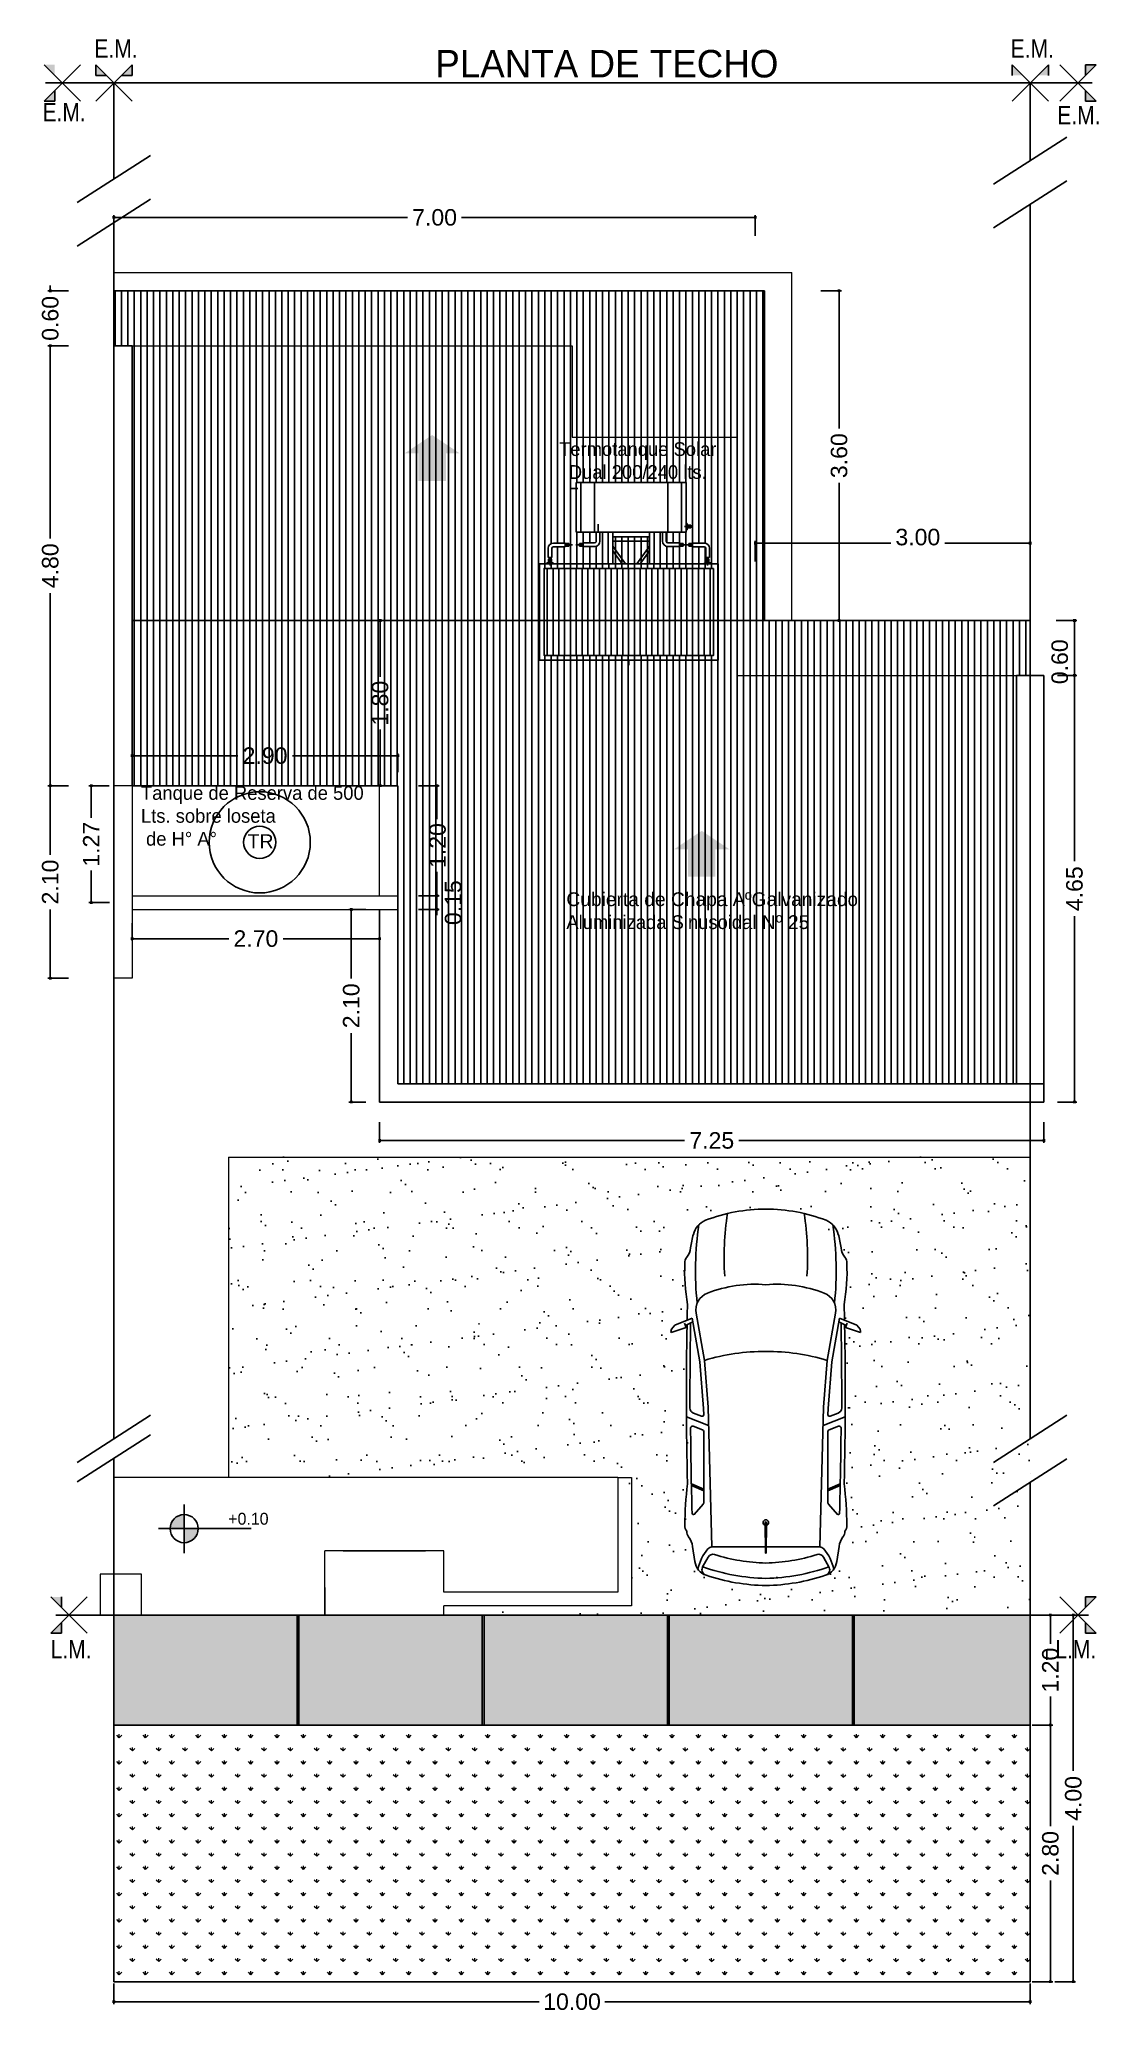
# Model space of a CAD drawing. Header units: millimetres. Extents: x 157 to 449, y 13 to 189.
# Drawn here: x 437.78 to 449.34, y 134.63 to 156.15 of the extents above; entities that cross this region are included whole.
import ezdxf

# ---------------------------------------------------------------- set-up
doc = ezdxf.new("R2010")
doc.units = ezdxf.units.MM
doc.header["$LTSCALE"] = 0.1
doc.header["$MEASUREMENT"] = 0
doc.header["$PDMODE"] = 3
doc.header["$PDSIZE"] = 0.1
for name, pattern in [('ACAD_ISO02W100', [15, 12, -3]), ('ACAD_ISO04W100', [30, 24, -3, 0, -3]), ('HIDDEN', [0.375, 0.25, -0.125])]:
    doc.linetypes.add(name, pattern=pattern)
doc.layers.get('DEFPOINTS').update_dxf_attribs({"color": 1})
for name, color, linetype in [('00-PROYECCION', 2, 'HIDDEN'), ('01', 1, 'Continuous'), ('11.Ejes', 1, 'ACAD_ISO04W100'), ('9.Mobiliario', 252, 'Continuous'), ('ACCESORIO', 1, 'Continuous'), ('Cotas', 1, 'Continuous'), ('Cubierta', 7, 'Continuous'), ('MURO', 3, 'Continuous'), ('Muros', 7, 'Continuous'), ('muros-pta', 4, 'Continuous'), ('POLILINEA SUP', 150, 'Continuous'), ('Textos', 2, 'Continuous')]:
    doc.layers.add(name, color=color, linetype=linetype)
for name, color, linetype, lineweight in [('17.Sombras', 8, 'Continuous', 5), ('MURO ALTO', 6, 'Continuous', 20), ('MURO BAJO', 4, 'Continuous', 13)]:
    doc.layers.add(name, color=color, linetype=linetype, lineweight=lineweight)
doc.styles.add('ARIAL', font='arial.ttf', dxfattribs={"height": 0.18})
doc.styles.add('Diego', font='arial.ttf')
doc.dimstyles.new('MARQ 100', dxfattribs={"dimscale": 0.1, "dimtxt": 1.75, "dimasz": 0.3, "dimexe": 0.25, "dimexo": 1.5, "dimtad": 0, "dimzin": 1, "dimdsep": 46, "dimtxsty": 'ARIAL', "dimblk": 'BOXFILLED', "dimcen": 2.5, "dimclrd": 8, "dimclre": 8, "dimclrt": 4, "dimazin": 0, "dimtfac": 1, "dimtmove": 2, "dimatfit": 3, "dimldrblk": 'DOTSMALL', "dimfxl": 2, "dimfxlon": 1, "dimlwd": -1, "dimarcsym": 0})
pattern_1 = [(90, (-3642.816004, -1570.394676), (-0.07, 4e-18), [])]

msp = doc.modelspace()

# ---------------------------------------------------------------- texts
at = {"color": 2, "attachment_point": 3}
for s, insert, char_height, width in [('PLANTA DE TECHO', (445.8438, 156.0391), 0.3, 4.982681), ('{\\H0.5x;+0.10}', (440.2791, 140.0812), 0.26, 1.302589)]:
    msp.add_mtext(s, dxfattribs=dict(at, insert=insert, char_height=char_height, width=width))
at = {"layer": '11.Ejes', "lineweight": 40, "char_height": 0.2, "width": 1.294531}
for s, insert, attachment_point in [('{\\fArial Narrow|b0|i0|c0|p34;E.M.}', (438.6142, 156.1535), 2), ('{\\fArial Narrow|b0|i0|c0|p34;E.M.}', (448.6142, 156.1535), 2), ('{\\fArial Narrow|b0|i0|c0|p34;E.M.}', (438.0483, 155.4613), 2), ('{\\fArial Narrow|b0|i0|c0|p34;E.M.}', (449.1227, 155.4285), 2), ('{\\fArial Narrow|b0|i0|c0|p34;L.M.}', (438.1235, 138.492), 8), ('{\\fArial Narrow|b0|i0|c0|p34;L.M.}', (449.0887, 138.492), 8)]:
    msp.add_mtext(s, dxfattribs=dict(at, insert=insert, attachment_point=attachment_point))
at = {"layer": 'Textos', "color": 1, "char_height": 0.15}
for s, insert, width, attachment_point in [('\\pxqc;Termotanque Solar Dual 200/240 lts.', (445.3955, 151.7598), 2.173626, 3), ('\\pxql;Tanque de Reserva de 500 Lts. sobre loseta\\P de H° A°', (441.5876, 148.0088), 2.701047, 3), ('{\\fArial|b0|i0|c238|p34;Cubierta de Chapa} Aº{\\fArial|b0|i0|c238|p34;Galvanizad}o{\\fArial|b0|i0|c238|p34;\\P}Aluminizada Sinusoidal{\\fArial|b0|i0|c238|p34; Nº 25}', (443.5293, 146.8494), 3.593905, 1)]:
    msp.add_mtext(s, dxfattribs=dict(at, insert=insert, width=width, attachment_point=attachment_point))
at = {"layer": 'Textos', "color": 2, "ltscale": 0.01, "insert": (440.0501, 147.3307), "char_height": 0.1521, "width": 0.46025, "attachment_point": 7, "style": 'Diego'}
msp.add_mtext('TR', dxfattribs=at)

# ---------------------------------------------------------------- blocks, each defined once
blk = doc.blocks.new('_BoxFilled')
at = {"color": 0, "linetype": 'ByBlock', "lineweight": -2}
blk.add_line((-0.5, 0), (-1, 0), dxfattribs=at)
at = {"color": 0, "linetype": 'ByBlock'}
blk.add_solid([(-0.5, 0.5), (0.5, 0.5), (-0.5, -0.5), (0.5, -0.5)], dxfattribs=at)
blk = doc.blocks.new('*D365')
at = {"layer": 'Cotas', "color": 8, "lineweight": -2, "transparency": 16777216}
for p, q in [((438.791, 148.162), (438.791, 148.365)), ((441.691, 148.162), (441.691, 148.365))]:
    blk.add_line(p, q, dxfattribs=at)
at = {"layer": 'Cotas', "color": 8, "transparency": 16777216}
for p, q in [((438.821, 148.34), (439.944, 148.34)), ((441.661, 148.34), (440.539, 148.34))]:
    blk.add_line(p, q, dxfattribs=at)
at = {"layer": 'DEFPOINTS', "color": 0, "transparency": 16777216}
for p in [(441.691, 148.34), (438.791, 148.012), (441.691, 148.012)]:
    blk.add_point(p, dxfattribs=at)
at = {"layer": 'Cotas', "color": 8, "transparency": 16777216, "xscale": 0.03, "yscale": 0.03, "zscale": 0.03, "rotation": 180}
blk.add_blockref('_BoxFilled', (438.791, 148.34), dxfattribs=at)
at = {"layer": 'Cotas', "color": 8, "transparency": 16777216, "xscale": 0.03, "yscale": 0.03, "zscale": 0.03}
blk.add_blockref('_BoxFilled', (441.691, 148.34), dxfattribs=at)
at = {"layer": 'Cotas', "color": 4, "transparency": 16777216, "insert": (440.241, 148.34), "char_height": 0.18, "attachment_point": 5, "style": 'ARIAL'}
blk.add_mtext('2.90', dxfattribs=at)
blk = doc.blocks.new('_DotSmall')
at = {"color": 0, "linetype": 'ByBlock', "const_width": 0.5}
blk.add_lwpolyline([(-0.0625, 0, 1), (0.0625, 0, 1)], format="xyb", close=True, dxfattribs=at)
blk = doc.blocks.new('*D366')
at = {"layer": 'Cotas', "color": 8, "lineweight": -2, "transparency": 16777216}
for p, q in [((438.097, 148.012), (437.872, 148.012)), ((438.097, 145.912), (437.872, 145.912))]:
    blk.add_line(p, q, dxfattribs=at)
at = {"layer": 'Cotas', "color": 8, "transparency": 16777216}
for p, q in [((437.897, 147.982), (437.897, 147.259)), ((437.897, 145.942), (437.897, 146.664))]:
    blk.add_line(p, q, dxfattribs=at)
at = {"layer": 'DEFPOINTS', "color": 0, "transparency": 16777216}
for p in [(438.791, 148.012), (437.897, 145.912), (438.591, 145.912)]:
    blk.add_point(p, dxfattribs=at)
at = {"layer": 'Cotas', "color": 8, "transparency": 16777216, "xscale": 0.03, "yscale": 0.03, "zscale": 0.03}
for p, rotation in [((437.897, 148.012), 90), ((437.897, 145.912), 270)]:
    blk.add_blockref('_BoxFilled', p, dxfattribs=dict(at, rotation=rotation))
at = {"layer": 'Cotas', "color": 4, "transparency": 16777216, "insert": (437.897, 146.962), "char_height": 0.18, "attachment_point": 5, "rotation": 90, "style": 'ARIAL'}
blk.add_mtext('2.10', dxfattribs=at)
blk = doc.blocks.new('*D367')
at = {"layer": 'Cotas', "color": 8, "lineweight": -2, "transparency": 16777216}
for p, q in [((441.491, 144.342), (441.491, 144.117)), ((448.741, 144.342), (448.741, 144.117))]:
    blk.add_line(p, q, dxfattribs=at)
at = {"layer": 'Cotas', "color": 8, "transparency": 16777216}
for p, q in [((441.521, 144.142), (444.82, 144.142)), ((448.711, 144.142), (445.412, 144.142))]:
    blk.add_line(p, q, dxfattribs=at)
at = {"layer": 'DEFPOINTS', "color": 0, "transparency": 16777216}
for p in [(441.491, 144.562), (448.741, 144.562), (448.741, 144.142)]:
    blk.add_point(p, dxfattribs=at)
at = {"layer": 'Cotas', "color": 8, "transparency": 16777216, "xscale": 0.03, "yscale": 0.03, "zscale": 0.03, "rotation": 180}
blk.add_blockref('_BoxFilled', (441.491, 144.142), dxfattribs=at)
at = {"layer": 'Cotas', "color": 8, "transparency": 16777216, "xscale": 0.03, "yscale": 0.03, "zscale": 0.03}
blk.add_blockref('_BoxFilled', (448.741, 144.142), dxfattribs=at)
at = {"layer": 'Cotas', "color": 4, "transparency": 16777216, "insert": (445.116, 144.142), "char_height": 0.18, "attachment_point": 5, "style": 'ARIAL'}
blk.add_mtext('7.25', dxfattribs=at)
blk = doc.blocks.new('*D368')
at = {"layer": 'Cotas', "color": 8, "lineweight": -2, "transparency": 16777216}
for p, q in [((448.891, 149.216), (449.1, 149.216)), ((448.891, 144.562), (449.1, 144.562))]:
    blk.add_line(p, q, dxfattribs=at)
at = {"layer": 'Cotas', "color": 8, "transparency": 16777216}
for p, q in [((449.075, 149.186), (449.075, 147.19)), ((449.075, 144.592), (449.075, 146.588))]:
    blk.add_line(p, q, dxfattribs=at)
at = {"layer": 'DEFPOINTS', "color": 0, "transparency": 16777216}
for p in [(448.741, 149.216), (449.075, 149.216), (448.741, 144.562)]:
    blk.add_point(p, dxfattribs=at)
at = {"layer": 'Cotas', "color": 8, "transparency": 16777216, "xscale": 0.03, "yscale": 0.03, "zscale": 0.03}
for p, rotation in [((449.075, 149.216), 90), ((449.075, 144.562), 270)]:
    blk.add_blockref('_BoxFilled', p, dxfattribs=dict(at, rotation=rotation))
at = {"layer": 'Cotas', "color": 4, "transparency": 16777216, "insert": (449.075, 146.889), "char_height": 0.18, "attachment_point": 5, "rotation": 90, "style": 'ARIAL'}
blk.add_mtext('4.65', dxfattribs=at)
blk = doc.blocks.new('*D369')
at = {"layer": 'Cotas', "color": 8, "lineweight": -2, "transparency": 16777216}
for p, q in [((448.875, 149.815), (449.1, 149.815)), ((448.891, 149.216), (449.1, 149.216))]:
    blk.add_line(p, q, dxfattribs=at)
at = {"layer": 'Cotas', "color": 8, "transparency": 16777216}
blk.add_line((449.075, 149.246), (449.075, 149.785), dxfattribs=at)
at = {"layer": 'DEFPOINTS', "color": 0, "transparency": 16777216}
for p in [(448.591, 149.815), (449.075, 149.815), (448.741, 149.216)]:
    blk.add_point(p, dxfattribs=at)
at = {"layer": 'Cotas', "color": 8, "transparency": 16777216, "xscale": 0.03, "yscale": 0.03, "zscale": 0.03}
for p, rotation in [((449.075, 149.815), 90), ((449.075, 149.216), 270)]:
    blk.add_blockref('_BoxFilled', p, dxfattribs=dict(at, rotation=rotation))
at = {"layer": 'Cotas', "color": 4, "transparency": 16777216, "insert": (448.914, 149.365), "char_height": 0.18, "attachment_point": 5, "rotation": 90, "style": 'ARIAL'}
blk.add_mtext('0.60', dxfattribs=at)
blk = doc.blocks.new('*D370')
at = {"layer": 'Cotas', "color": 8, "lineweight": -2, "transparency": 16777216}
for p, q in [((438.097, 152.812), (437.872, 152.812)), ((438.097, 148.012), (437.872, 148.012))]:
    blk.add_line(p, q, dxfattribs=at)
at = {"layer": 'Cotas', "color": 8, "transparency": 16777216}
for p, q in [((437.897, 152.782), (437.897, 150.711)), ((437.897, 148.042), (437.897, 150.112))]:
    blk.add_line(p, q, dxfattribs=at)
at = {"layer": 'DEFPOINTS', "color": 0, "transparency": 16777216}
for p in [(438.591, 152.812), (437.897, 148.012), (438.791, 148.012)]:
    blk.add_point(p, dxfattribs=at)
at = {"layer": 'Cotas', "color": 8, "transparency": 16777216, "xscale": 0.03, "yscale": 0.03, "zscale": 0.03}
for p, rotation in [((437.897, 152.812), 90), ((437.897, 148.012), 270)]:
    blk.add_blockref('_BoxFilled', p, dxfattribs=dict(at, rotation=rotation))
at = {"layer": 'Cotas', "color": 4, "transparency": 16777216, "insert": (437.897, 150.412), "char_height": 0.18, "attachment_point": 5, "rotation": 90, "style": 'ARIAL'}
blk.add_mtext('4.80', dxfattribs=at)
blk = doc.blocks.new('*D371')
at = {"layer": 'Cotas', "color": 8, "transparency": 16777216}
for p, q in [((437.897, 153.441), (437.897, 153.471)), ((437.897, 153.411), (437.897, 153.407)), ((437.897, 152.812), (437.897, 152.815)), ((437.897, 152.782), (437.897, 152.752))]:
    blk.add_line(p, q, dxfattribs=at)
at = {"layer": 'Cotas', "color": 8, "lineweight": -2, "transparency": 16777216}
for p, q in [((438.097, 153.411), (437.872, 153.411)), ((438.097, 152.812), (437.872, 152.812))]:
    blk.add_line(p, q, dxfattribs=at)
at = {"layer": 'DEFPOINTS', "color": 0, "transparency": 16777216}
for p in [(437.897, 153.411), (438.591, 153.411), (438.591, 152.812)]:
    blk.add_point(p, dxfattribs=at)
at = {"layer": 'Cotas', "color": 8, "transparency": 16777216, "xscale": 0.03, "yscale": 0.03, "zscale": 0.03}
for p, rotation in [((437.897, 153.411), 270), ((437.897, 152.812), 90)]:
    blk.add_blockref('_BoxFilled', p, dxfattribs=dict(at, rotation=rotation))
at = {"layer": 'Cotas', "color": 4, "transparency": 16777216, "insert": (437.897, 153.111), "char_height": 0.18, "attachment_point": 5, "rotation": 90, "style": 'ARIAL'}
blk.add_mtext('0.60', dxfattribs=at)
blk = doc.blocks.new('*D372')
at = {"layer": 'Cotas', "color": 8, "lineweight": -2, "transparency": 16777216}
for p, q in [((438.591, 154.012), (438.591, 154.237)), ((445.591, 154.012), (445.591, 154.237))]:
    blk.add_line(p, q, dxfattribs=at)
at = {"layer": 'Cotas', "color": 8, "transparency": 16777216}
for p, q in [((438.621, 154.212), (441.796, 154.212)), ((445.561, 154.212), (442.386, 154.212))]:
    blk.add_line(p, q, dxfattribs=at)
at = {"layer": 'DEFPOINTS', "color": 0, "transparency": 16777216}
for p in [(445.591, 154.212), (438.591, 153.411), (445.591, 153.412)]:
    blk.add_point(p, dxfattribs=at)
at = {"layer": 'Cotas', "color": 8, "transparency": 16777216, "xscale": 0.03, "yscale": 0.03, "zscale": 0.03, "rotation": 180}
blk.add_blockref('_BoxFilled', (438.591, 154.212), dxfattribs=at)
at = {"layer": 'Cotas', "color": 8, "transparency": 16777216, "xscale": 0.03, "yscale": 0.03, "zscale": 0.03}
blk.add_blockref('_BoxFilled', (445.591, 154.212), dxfattribs=at)
at = {"layer": 'Cotas', "color": 4, "transparency": 16777216, "insert": (442.091, 154.212), "char_height": 0.18, "attachment_point": 5, "style": 'ARIAL'}
blk.add_mtext('7.00', dxfattribs=at)
blk = doc.blocks.new('*D373')
at = {"layer": 'Cotas', "color": 8, "lineweight": -2, "transparency": 16777216}
for p, q in [((445.591, 150.459), (445.591, 150.684)), ((448.591, 150.459), (448.591, 150.684))]:
    blk.add_line(p, q, dxfattribs=at)
at = {"layer": 'Cotas', "color": 8, "transparency": 16777216}
for p, q in [((445.621, 150.659), (447.069, 150.659)), ((448.561, 150.659), (447.661, 150.659))]:
    blk.add_line(p, q, dxfattribs=at)
at = {"layer": 'DEFPOINTS', "color": 0, "transparency": 16777216}
for p in [(448.591, 150.659), (445.591, 149.815), (448.591, 149.767)]:
    blk.add_point(p, dxfattribs=at)
at = {"layer": 'Cotas', "color": 8, "transparency": 16777216, "xscale": 0.03, "yscale": 0.03, "zscale": 0.03, "rotation": 180}
blk.add_blockref('_BoxFilled', (445.591, 150.659), dxfattribs=at)
at = {"layer": 'Cotas', "color": 8, "transparency": 16777216, "xscale": 0.03, "yscale": 0.03, "zscale": 0.03}
blk.add_blockref('_BoxFilled', (448.591, 150.659), dxfattribs=at)
at = {"layer": 'Cotas', "color": 4, "transparency": 16777216, "insert": (447.365, 150.724), "char_height": 0.18, "attachment_point": 5, "style": 'ARIAL'}
blk.add_mtext('3.00', dxfattribs=at)
blk = doc.blocks.new('*D374')
at = {"layer": 'Cotas', "color": 8, "lineweight": -2, "transparency": 16777216}
for p, q in [((446.306, 153.412), (446.531, 153.412)), ((446.306, 149.815), (446.531, 149.815))]:
    blk.add_line(p, q, dxfattribs=at)
at = {"layer": 'Cotas', "color": 8, "transparency": 16777216}
for p, q in [((446.506, 153.382), (446.506, 151.909)), ((446.506, 149.845), (446.506, 151.317))]:
    blk.add_line(p, q, dxfattribs=at)
at = {"layer": 'DEFPOINTS', "color": 0, "transparency": 16777216}
for p in [(445.491, 153.412), (445.691, 149.815), (446.506, 149.815)]:
    blk.add_point(p, dxfattribs=at)
at = {"layer": 'Cotas', "color": 8, "transparency": 16777216, "xscale": 0.03, "yscale": 0.03, "zscale": 0.03}
for p, rotation in [((446.506, 153.412), 90), ((446.506, 149.815), 270)]:
    blk.add_blockref('_BoxFilled', p, dxfattribs=dict(at, rotation=rotation))
at = {"layer": 'Cotas', "color": 4, "transparency": 16777216, "insert": (446.506, 151.613), "char_height": 0.18, "attachment_point": 5, "rotation": 90, "style": 'ARIAL'}
blk.add_mtext('3.60', dxfattribs=at)
blk = doc.blocks.new('*D360')
at = {"layer": 'Cotas', "color": 8, "lineweight": -2, "transparency": 16777216}
for p, q in [((441.917, 148.012), (442.142, 148.012)), ((441.917, 146.812), (442.142, 146.812))]:
    blk.add_line(p, q, dxfattribs=at)
at = {"layer": 'Cotas', "color": 8, "transparency": 16777216}
for p, q in [((442.117, 147.982), (442.117, 147.648)), ((442.117, 146.842), (442.117, 147.073))]:
    blk.add_line(p, q, dxfattribs=at)
at = {"layer": 'DEFPOINTS', "color": 0, "transparency": 16777216}
for p in [(441.471, 148.012), (441.471, 146.812), (442.117, 146.812)]:
    blk.add_point(p, dxfattribs=at)
at = {"layer": 'Cotas', "color": 8, "transparency": 16777216, "xscale": 0.03, "yscale": 0.03, "zscale": 0.03}
for p, rotation in [((442.117, 148.012), 90), ((442.117, 146.812), 270)]:
    blk.add_blockref('_BoxFilled', p, dxfattribs=dict(at, rotation=rotation))
at = {"layer": 'Cotas', "color": 4, "transparency": 16777216, "insert": (442.124, 147.36), "char_height": 0.18, "attachment_point": 5, "rotation": 90, "style": 'ARIAL'}
blk.add_mtext('1.20', dxfattribs=at)
blk = doc.blocks.new('*D375')
at = {"layer": 'Cotas', "color": 8, "lineweight": -2, "transparency": 16777216}
for p, q in [((441.341, 146.662), (441.157, 146.662)), ((441.341, 144.562), (441.157, 144.562))]:
    blk.add_line(p, q, dxfattribs=at)
at = {"layer": 'Cotas', "color": 8, "transparency": 16777216}
for p, q in [((441.182, 146.632), (441.182, 145.909)), ((441.182, 144.592), (441.182, 145.314))]:
    blk.add_line(p, q, dxfattribs=at)
at = {"layer": 'DEFPOINTS', "color": 0, "transparency": 16777216}
for p in [(441.491, 146.662), (441.182, 144.562), (441.491, 144.562)]:
    blk.add_point(p, dxfattribs=at)
at = {"layer": 'Cotas', "color": 8, "transparency": 16777216, "xscale": 0.03, "yscale": 0.03, "zscale": 0.03}
for p, rotation in [((441.182, 146.662), 90), ((441.182, 144.562), 270)]:
    blk.add_blockref('_BoxFilled', p, dxfattribs=dict(at, rotation=rotation))
at = {"layer": 'Cotas', "color": 4, "transparency": 16777216, "insert": (441.182, 145.612), "char_height": 0.18, "attachment_point": 5, "rotation": 90, "style": 'ARIAL'}
blk.add_mtext('2.10', dxfattribs=at)
blk = doc.blocks.new('*D376')
at = {"layer": 'Cotas', "color": 8, "lineweight": -2, "transparency": 16777216}
for p, q in [((438.791, 146.512), (438.791, 146.319)), ((441.491, 146.512), (441.491, 146.319))]:
    blk.add_line(p, q, dxfattribs=at)
at = {"layer": 'Cotas', "color": 8, "transparency": 16777216}
for p, q in [((438.821, 146.344), (439.844, 146.344)), ((441.461, 146.344), (440.439, 146.344))]:
    blk.add_line(p, q, dxfattribs=at)
at = {"layer": 'DEFPOINTS', "color": 0, "transparency": 16777216}
for p in [(438.791, 146.662), (441.491, 146.662), (441.491, 146.344)]:
    blk.add_point(p, dxfattribs=at)
at = {"layer": 'Cotas', "color": 8, "transparency": 16777216, "xscale": 0.03, "yscale": 0.03, "zscale": 0.03, "rotation": 180}
blk.add_blockref('_BoxFilled', (438.791, 146.344), dxfattribs=at)
at = {"layer": 'Cotas', "color": 8, "transparency": 16777216, "xscale": 0.03, "yscale": 0.03, "zscale": 0.03}
blk.add_blockref('_BoxFilled', (441.491, 146.344), dxfattribs=at)
at = {"layer": 'Cotas', "color": 4, "transparency": 16777216, "insert": (440.141, 146.344), "char_height": 0.18, "attachment_point": 5, "style": 'ARIAL'}
blk.add_mtext('2.70', dxfattribs=at)
blk = doc.blocks.new('*D361')
at = {"color": 8, "lineweight": -2, "transparency": 16777216}
for p, q in [((448.862, 138.965), (449.087, 138.965)), ((448.862, 134.965), (449.087, 134.965))]:
    blk.add_line(p, q, dxfattribs=at)
at = {"color": 8, "transparency": 16777216}
for p, q in [((449.062, 138.935), (449.062, 137.265)), ((449.062, 134.995), (449.062, 136.666))]:
    blk.add_line(p, q, dxfattribs=at)
at = {"layer": 'DEFPOINTS', "color": 0, "transparency": 16777216}
for p in [(448.696, 138.965), (448.696, 134.965), (449.062, 134.965)]:
    blk.add_point(p, dxfattribs=at)
at = {"color": 8, "transparency": 16777216, "xscale": 0.03, "yscale": 0.03, "zscale": 0.03}
for p, rotation in [((449.062, 138.965), 90), ((449.062, 134.965), 270)]:
    blk.add_blockref('_BoxFilled', p, dxfattribs=dict(at, rotation=rotation))
at = {"color": 4, "transparency": 16777216, "insert": (449.062, 136.965), "char_height": 0.18, "attachment_point": 5, "rotation": 90, "style": 'ARIAL'}
blk.add_mtext('4.00', dxfattribs=at)
blk = doc.blocks.new('*D362')
at = {"color": 8, "lineweight": -2, "transparency": 16777216}
for p, q in [((448.812, 138.965), (448.787, 138.965)), ((448.812, 137.765), (448.787, 137.765))]:
    blk.add_line(p, q, dxfattribs=at)
at = {"color": 8, "transparency": 16777216}
for p, q in [((448.812, 138.935), (448.812, 138.653)), ((448.812, 137.795), (448.812, 138.078))]:
    blk.add_line(p, q, dxfattribs=at)
at = {"layer": 'DEFPOINTS', "color": 0, "transparency": 16777216}
for p in [(448.861, 138.965), (448.812, 137.765), (448.861, 137.765)]:
    blk.add_point(p, dxfattribs=at)
at = {"color": 8, "transparency": 16777216, "xscale": 0.03, "yscale": 0.03, "zscale": 0.03}
for p, rotation in [((448.812, 138.965), 90), ((448.812, 137.765), 270)]:
    blk.add_blockref('_BoxFilled', p, dxfattribs=dict(at, rotation=rotation))
at = {"color": 4, "transparency": 16777216, "insert": (448.812, 138.365), "char_height": 0.18, "attachment_point": 5, "rotation": 90, "style": 'ARIAL'}
blk.add_mtext('1.20', dxfattribs=at)
blk = doc.blocks.new('*D363')
at = {"color": 8, "lineweight": -2, "transparency": 16777216}
for p, q in [((448.612, 137.765), (448.837, 137.765)), ((448.612, 134.965), (448.837, 134.965))]:
    blk.add_line(p, q, dxfattribs=at)
at = {"color": 8, "transparency": 16777216}
for p, q in [((448.812, 137.735), (448.812, 136.663)), ((448.812, 134.995), (448.812, 136.068))]:
    blk.add_line(p, q, dxfattribs=at)
at = {"layer": 'DEFPOINTS', "color": 0, "transparency": 16777216}
for p in [(448.137, 137.765), (448.137, 134.965), (448.812, 134.965)]:
    blk.add_point(p, dxfattribs=at)
at = {"color": 8, "transparency": 16777216, "xscale": 0.03, "yscale": 0.03, "zscale": 0.03}
for p, rotation in [((448.812, 137.765), 90), ((448.812, 134.965), 270)]:
    blk.add_blockref('_BoxFilled', p, dxfattribs=dict(at, rotation=rotation))
at = {"color": 4, "transparency": 16777216, "insert": (448.812, 136.365), "char_height": 0.18, "attachment_point": 5, "rotation": 90, "style": 'ARIAL'}
blk.add_mtext('2.80', dxfattribs=at)
blk = doc.blocks.new('*D364')
at = {"color": 8, "lineweight": -2, "transparency": 16777216}
for p, q in [((438.591, 134.947), (438.591, 134.722)), ((448.591, 134.947), (448.591, 134.722))]:
    blk.add_line(p, q, dxfattribs=at)
at = {"color": 8, "transparency": 16777216}
for p, q in [((438.621, 134.747), (443.234, 134.747)), ((448.561, 134.747), (443.949, 134.747))]:
    blk.add_line(p, q, dxfattribs=at)
at = {"layer": 'DEFPOINTS', "color": 0, "transparency": 16777216}
for p in [(438.591, 135.32), (448.591, 135.32), (448.591, 134.747)]:
    blk.add_point(p, dxfattribs=at)
at = {"color": 8, "transparency": 16777216, "xscale": 0.03, "yscale": 0.03, "zscale": 0.03, "rotation": 180}
blk.add_blockref('_BoxFilled', (438.591, 134.747), dxfattribs=at)
at = {"color": 8, "transparency": 16777216, "xscale": 0.03, "yscale": 0.03, "zscale": 0.03}
blk.add_blockref('_BoxFilled', (448.591, 134.747), dxfattribs=at)
at = {"color": 4, "transparency": 16777216, "insert": (443.591, 134.747), "char_height": 0.18, "attachment_point": 5, "style": 'ARIAL'}
blk.add_mtext('10.00', dxfattribs=at)
blk = doc.blocks.new('UNION')
at = {"layer": 'ACCESORIO'}
for p, q in [((4193.817, 1802.642), (4193.817, 1802.652)), ((4193.817, 1802.652), (4193.837, 1802.652)), ((4193.837, 1802.652), (4193.837, 1802.692)), ((4193.837, 1802.692), (4193.867, 1802.692)), ((4193.837, 1802.652), (4193.887, 1802.652)), ((4193.867, 1802.692), (4193.867, 1802.652)), ((4193.887, 1802.642), (4193.887, 1802.652))]:
    blk.add_line(p, q, dxfattribs=at)
blk = doc.blocks.new('termotanque solar')
at = {"layer": 'ACCESORIO'}
h = blk.add_hatch(dxfattribs=at)
h.set_pattern_fill('ANSI31', color=2, scale=0.02, angle=45)
h.set_pattern_definition([(90, (-1802.10338, 4189.03728), (-0.0635, 2e-17), [])])
h.paths.add_polyline_path([(-0.925, 1), (-0.925, 0.05), (0.925, 0.05), (0.925, 1)])
at = {"layer": 'ACCESORIO', "color": 2}
for p, q in [((-0.555, 1.871), (-0.634, 1.871)), ((0.626, 1.936), (-0.574, 1.936)), ((-0.574, 1.936), (-0.574, 1.396)), ((-0.524, 1.936), (-0.524, 1.396)), ((-0.374, 1.936), (-0.374, 1.396)), ((0.426, 1.396), (0.426, 1.936)), ((0.576, 1.396), (0.576, 1.936)), ((0.626, 1.396), (0.626, 1.936)), ((-0.574, 1.396), (0.626, 1.396)), ((-0.355, 1.296), (-0.355, 1.396)), ((-0.355, 1.396), (-0.355, 1.296)), ((-0.315, 1.396), (-0.355, 1.396)), ((-0.335, 1.484), (-0.335, 1.404)), ((-0.315, 1.296), (-0.315, 1.396)), ((-0.315, 1.396), (-0.315, 1.296)), ((-0.224, 1.396), (-0.224, 1.05)), ((-0.174, 1.396), (-0.174, 1.05)), ((-0.174, 1.396), (-0.174, 1.346)), ((-0.174, 1.346), (0.226, 1.346)), ((-0.174, 1.296), (0.226, 1.296)), ((0.226, 1.396), (0.226, 1.05)), ((0.276, 1.396), (0.276, 1.05)), ((0.367, 1.396), (0.367, 1.296)), ((0.367, 1.396), (0.407, 1.396)), ((0.407, 1.396), (0.407, 1.296)), ((0.607, 1.456), (0.686, 1.456)), ((-0.88, 1.119), (-0.88, 1.219)), ((-0.88, 1.119), (-0.84, 1.119)), ((-0.86, 1.031), (-0.86, 1.11)), ((-0.84, 1.119), (-0.84, 1.219)), ((-0.823, 1.277), (-0.695, 1.277)), ((-0.821, 1.237), (-0.745, 1.237)), ((-0.745, 1.237), (-0.695, 1.237)), ((-0.695, 1.237), (-0.695, 1.277)), ((-0.695, 1.271), (-0.655, 1.271)), ((-0.616, 1.257), (-0.695, 1.257)), ((-0.695, 1.241), (-0.655, 1.241)), ((-0.655, 1.271), (-0.655, 1.241)), ((-0.58, 1.258), (-0.5, 1.258)), ((-0.54, 1.243), (-0.54, 1.273)), ((-0.5, 1.273), (-0.54, 1.273)), ((-0.5, 1.243), (-0.54, 1.243)), ((-0.45, 1.278), (-0.5, 1.278)), ((-0.5, 1.278), (-0.5, 1.238)), ((-0.372, 1.238), (-0.5, 1.238)), ((-0.374, 1.278), (-0.45, 1.278)), ((-0.174, 1.244), (-0.036, 1.05)), ((-0.174, 1.192), (-0.073, 1.05)), ((0.226, 1.244), (0.088, 1.05)), ((0.226, 1.192), (0.125, 1.05)), ((0.424, 1.238), (0.552, 1.238)), ((0.426, 1.278), (0.502, 1.278)), ((0.502, 1.278), (0.552, 1.278)), ((0.552, 1.278), (0.552, 1.238)), ((0.552, 1.273), (0.592, 1.273)), ((0.552, 1.243), (0.592, 1.243)), ((0.592, 1.243), (0.592, 1.273)), ((0.616, 1.257), (0.695, 1.257)), ((0.655, 1.271), (0.655, 1.241)), ((0.695, 1.271), (0.655, 1.271)), ((0.695, 1.241), (0.655, 1.241)), ((0.823, 1.277), (0.695, 1.277)), ((0.695, 1.237), (0.695, 1.277)), ((0.745, 1.237), (0.695, 1.237)), ((0.821, 1.237), (0.745, 1.237)), ((0.84, 1.119), (0.84, 1.219)), ((0.88, 1.119), (0.84, 1.119)), ((0.86, 1.031), (0.86, 1.11)), ((0.88, 1.119), (0.88, 1.219)), ((0.975, 1.05), (-0.975, 1.05)), ((0.975, 1.05), (0.895, 1.05)), ((0.975, 0), (0.975, 1.05)), ((-0.975, 0), (0.975, 0))]:
    blk.add_line(p, q, dxfattribs=at)
at = {"layer": 'ACCESORIO', "linetype": 'HIDDEN'}
blk.add_line((0.632, 1.258), (0.552, 1.258), dxfattribs=at)
at = {"layer": 'ACCESORIO'}
for p, q in [((0.845, 1.06), (0.845, 1.1)), ((0.845, 1.1), (0.875, 1.1)), ((0.875, 1.1), (0.875, 1.06)), ((-0.975, 1.05), (-0.975, 0)), ((-0.975, 1.05), (-0.875, 1.05)), ((-0.875, 1.05), (-0.895, 1.05)), ((0.825, 1.05), (0.825, 1.06)), ((0.825, 1.06), (0.845, 1.06)), ((0.845, 1.06), (0.895, 1.06)), ((0.895, 1.05), (0.895, 1.06))]:
    blk.add_line(p, q, dxfattribs=at)
at = {"layer": 'ACCESORIO', "linetype": 'ACAD_ISO02W100'}
blk.add_line((0, 0), (0, -0.056), dxfattribs=at)
at = {"layer": 'ACCESORIO', "color": 2}
for points in [[(-0.355, 1.296), (-0.355, 1.296)], [(0.407, 1.296), (0.407, 1.296)], [(-0.84, 1.219), (-0.84, 1.219)], [(0.84, 1.219), (0.84, 1.219)]]:
    blk.add_lwpolyline(points, dxfattribs=at)
for points in [[(0.975, 1.05), (0.975, 0), (-0.975, 0), (-0.975, 1.05)], [(0.925, 1), (0.925, 0.05), (-0.925, 0.05), (-0.925, 1)]]:
    blk.add_lwpolyline(points, close=True, dxfattribs=at)
for centre, radius, start, end in [((-0.375, 1.298), 0.0201, 271.7953, 354.1991), ((-0.375, 1.298), 0.0601, 272.6693, 358.1143), ((0.427, 1.298), 0.0601, 181.8857, 267.3307), ((0.427, 1.298), 0.0201, 185.8009, 268.2047), ((-0.82, 1.217), 0.0601, 92.6693, 178.1143), ((-0.82, 1.217), 0.0201, 91.7953, 174.1991), ((0.82, 1.217), 0.0201, 5.8009, 88.2047), ((0.82, 1.217), 0.0601, 1.8857, 87.3307)]:
    blk.add_arc(centre, radius, start, end, dxfattribs=at)
at = {"layer": 'ACCESORIO', "color": 2, "rotation": 270}
blk.add_blockref('UNION', (-1802.016, 4195.308), dxfattribs=at)
at = {"layer": 'ACCESORIO', "color": 2}
blk.add_blockref('UNION', (-4194.712, -1801.592), dxfattribs=at)
blk = doc.blocks.new('AUTO GOLF PLANTA')
for p, q in [((1.189, 0.804), (1.268, 0.994)), ((1.27, 0.877), (1.23, 0.797)), ((1.293, 0.869), (1.243, 0.887)), ((1.268, 0.994), (1.309, 1.03)), ((1.346, 1.033), (1.293, 0.869)), ((1.309, 1.03), (1.335, 1.035)), ((1.335, 1.035), (1.346, 1.033)), ((2.267, 0.866), (2.361, 0.624)), ((1.651, 0.668), (1.135, 0.761)), ((1.665, 0.719), (1.189, 0.804)), ((1.651, 0.668), (2.162, 0.629)), ((1.665, 0.719), (2.175, 0.679)), ((2.243, 0.678), (2.175, 0.679)), ((2.225, 0.79), (2.26, 0.702)), ((2.369, 0.794), (2.409, 0.69)), ((2.427, 0.678), (3.206, 0.678)), ((2.997, 0.812), (3.056, 0.678)), ((3.017, 0.81), (3.075, 0.678)), ((3.219, 0.683), (3.33, 0.781)), ((3.679, 0.801), (3.846, 0.774)), ((3.796, 0.629), (3.91, 0.693)), ((3.686, 0.588), (2.162, 0.629)), ((3.686, 0.587), (3.686, 0.005)), ((3.419, 0.007), (3.755, 0.004)), ((3.755, -0.004), (3.755, 0.004)), ((3.419, -0.007), (3.755, -0.004)), ((3.686, -0.587), (3.686, -0.005)), ((1.651, -0.668), (2.162, -0.629)), ((3.686, -0.588), (2.162, -0.629)), ((2.267, -0.866), (2.361, -0.624)), ((3.796, -0.629), (3.91, -0.693)), ((1.651, -0.668), (1.135, -0.761)), ((1.665, -0.719), (1.189, -0.804)), ((1.189, -0.804), (1.268, -0.994)), ((1.27, -0.877), (1.23, -0.797)), ((1.665, -0.719), (2.175, -0.679)), ((2.243, -0.678), (2.175, -0.679)), ((2.225, -0.79), (2.26, -0.702)), ((2.369, -0.794), (2.409, -0.69)), ((2.427, -0.678), (3.206, -0.678)), ((2.997, -0.812), (3.056, -0.678)), ((3.017, -0.81), (3.075, -0.678)), ((3.219, -0.683), (3.33, -0.781)), ((3.679, -0.801), (3.846, -0.774)), ((1.293, -0.869), (1.243, -0.887)), ((1.268, -0.994), (1.309, -1.03)), ((1.346, -1.033), (1.293, -0.869)), ((1.309, -1.03), (1.335, -1.035)), ((1.335, -1.035), (1.346, -1.033))]:
    blk.add_line(p, q)
for centre, radius, start, end in [((0.403, 1.017), 0.197, 275.9895, 308.6871), ((0.585, 0.789), 0.0955, 87.4739, 128.6871), ((0.685, -1.132), 2.018, 79.8258, 92.7114), ((2.019, -39.672), 40.539, 88.6181, 91.0712), ((3.453, -2.653), 3.537, 90.0603, 97.4025), ((3.453, 0.789), 0.0955, 51.3129, 92.5261), ((3.517, 0.768), 0.0955, 51.3129, 92.5261), ((1.838, 0), 1.838, 158.994, 180), ((0.33, 0.572), 0.225, 104.0371, 157.2006), ((0.67, -2.536), 3.304, 83.8263, 98.7194), ((0.499, 0.098), 0.727, 95.9895, 107.9469), ((1.101, 0.567), 0.197, 79.8299, 158.9468), ((2.019, -39.672), 40.539, 91.1408, 91.3819), ((2.019, -39.672), 40.5, 89.7857, 91.1003), ((3.873, 0), 2.321, 163.2682, 180), ((2.17, 0.769), 0.059, 21.2791, 89.7857), ((2.243, 0.695), 0.0177, 268.4926, 21.2791), ((2.387, 0.801), 0.0197, 89.6118, 201.2791), ((2.105, -40.859), 41.681, 88.3299, 89.6118), ((2.427, 0.697), 0.0197, 201.2791, 270), ((3.206, 0.697), 0.0197, 270, 311.6453), ((3.319, 0.79), 0.0138, 319.5223, 88.2063), ((3.7, 0.996), 0.197, 231.3129, 264.0105), ((4.024, 0.266), 0.484, 101.1159, 130.9804), ((3.824, 0.595), 0.18, 18.2803, 83.2196), ((1.86, -0.043), 2.169, 1.135, 19.702), ((3.935, 0.635), 0.0623, 15.1262, 113.3532), ((1.889, -0.047), 2.219, 1.2017, 18.3402), ((0.532, -2.849), 3.304, 86.544, 98.4137), ((2.269, 0.117), 1.449, 158.9468, 184.6441), ((3.745, 0.587), 0.059, 130.9804, 180), ((3.825, 0.577), 0.059, 119.294, 197.2942), ((1.822, -0.05), 2.04, 1.3982, 17.3891), ((1.838, 0), 1.838, 180, 201.006), ((3.873, 0), 2.321, 180, 196.7318), ((3.419, 0), 0.0297, 13.7603, 346.2397), ((3.419, 0), 0.00735, 90, 270), ((1.889, 0.047), 2.219, 341.6598, 358.7983), ((2.269, -0.117), 1.449, 175.3559, 201.0532), ((1.822, 0.05), 2.04, 342.6109, 358.6018), ((1.86, 0.043), 2.169, 340.298, 358.865), ((0.532, 2.849), 3.304, 261.5863, 273.456), ((1.101, -0.567), 0.197, 201.0532, 280.1701), ((3.745, -0.587), 0.059, 180, 229.0196), ((4.024, -0.266), 0.484, 229.0196, 258.8841), ((3.825, -0.577), 0.059, 162.7058, 240.706), ((0.33, -0.572), 0.225, 202.7994, 255.9629), ((0.67, 2.536), 3.304, 261.2806, 276.1737), ((0.499, -0.098), 0.727, 252.0531, 264.0105), ((0.403, -1.017), 0.197, 51.3129, 84.0105), ((0.685, 1.132), 2.018, 267.2886, 280.1742), ((2.019, 39.672), 40.539, 268.6181, 268.8592), ((2.019, 39.672), 40.5, 268.8997, 270.2143), ((2.019, 39.672), 40.539, 268.9288, 271.3819), ((2.17, -0.769), 0.059, 270.2143, 338.7209), ((2.243, -0.695), 0.0177, 338.7209, 91.5074), ((2.387, -0.801), 0.0197, 158.7209, 270.3882), ((2.105, 40.859), 41.681, 270.3882, 271.6701), ((2.427, -0.697), 0.0197, 90, 158.7209), ((3.453, 2.653), 3.537, 262.5975, 269.9397), ((3.206, -0.697), 0.0197, 48.3547, 90), ((3.319, -0.79), 0.0138, 271.7937, 40.4777), ((3.517, -0.768), 0.0955, 267.4739, 308.6871), ((3.7, -0.996), 0.197, 95.9895, 128.6871), ((3.824, -0.595), 0.18, 276.7804, 341.7197), ((3.935, -0.635), 0.0623, 246.6468, 344.8738), ((0.585, -0.789), 0.0955, 231.3129, 272.5261), ((3.453, -0.789), 0.0955, 267.4739, 308.6871)]:
    blk.add_arc(centre, radius, start, end)
blk = doc.blocks.new('*D377')
at = {"layer": 'Cotas', "color": 8, "lineweight": -2, "transparency": 16777216}
for p, q in [((441.917, 146.812), (442.142, 146.812)), ((441.917, 146.662), (442.142, 146.662))]:
    blk.add_line(p, q, dxfattribs=at)
at = {"layer": 'Cotas', "color": 8, "transparency": 16777216}
for p, q in [((442.117, 146.842), (442.117, 146.872)), ((442.117, 146.812), (442.117, 146.662)), ((442.117, 146.632), (442.117, 146.602))]:
    blk.add_line(p, q, dxfattribs=at)
at = {"layer": 'DEFPOINTS', "color": 0, "transparency": 16777216}
for p in [(441.691, 146.812), (441.691, 146.662), (442.117, 146.662)]:
    blk.add_point(p, dxfattribs=at)
at = {"layer": 'Cotas', "color": 8, "transparency": 16777216, "xscale": 0.03, "yscale": 0.03, "zscale": 0.03}
for p, rotation in [((442.117, 146.812), 270), ((442.117, 146.662), 90)]:
    blk.add_blockref('_BoxFilled', p, dxfattribs=dict(at, rotation=rotation))
at = {"layer": 'Cotas', "color": 4, "transparency": 16777216, "insert": (442.294, 146.737), "char_height": 0.18, "attachment_point": 5, "rotation": 90, "style": 'ARIAL'}
blk.add_mtext('0.15', dxfattribs=at)
blk = doc.blocks.new('Nivel Planta')
at = {"layer": 'Cotas'}
h = blk.add_hatch(color=1, dxfattribs=at)
h.paths.add_polyline_path([(509.851, 209.413, 0.414214), (509.733, 209.295), (509.851, 209.295)])
h.paths.add_polyline_path([(509.969, 209.295), (509.851, 209.295), (509.851, 209.177, 0.414214)])
at = {"layer": 'Cotas', "color": 1}
for p, q in [((509.851, 209.499), (509.851, 209.09)), ((509.636, 209.295), (510.413, 209.295))]:
    blk.add_line(p, q, dxfattribs=at)
blk.add_circle((509.851, 209.295), 0.118, dxfattribs=at)
blk = doc.blocks.new('*D378')
at = {"layer": 'DEFPOINTS', "color": 0, "transparency": 16777216}
for p in [(441.497, 149.815), (441.691, 149.815), (441.691, 148.012)]:
    blk.add_point(p, dxfattribs=at)
at = {"layer": 'POLILINEA SUP', "color": 8, "lineweight": -2, "transparency": 16777216}
for p, q in [((441.541, 149.815), (441.472, 149.815)), ((441.541, 148.012), (441.472, 148.012))]:
    blk.add_line(p, q, dxfattribs=at)
at = {"layer": 'POLILINEA SUP', "color": 8, "transparency": 16777216}
for p, q in [((441.497, 149.785), (441.497, 149.201)), ((441.497, 148.042), (441.497, 148.626))]:
    blk.add_line(p, q, dxfattribs=at)
at = {"layer": 'POLILINEA SUP', "color": 8, "transparency": 16777216, "xscale": 0.03, "yscale": 0.03, "zscale": 0.03}
for p, rotation in [((441.497, 149.815), 90), ((441.497, 148.012), 270)]:
    blk.add_blockref('_BoxFilled', p, dxfattribs=dict(at, rotation=rotation))
at = {"layer": 'POLILINEA SUP', "color": 4, "transparency": 16777216, "insert": (441.497, 148.913), "char_height": 0.18, "attachment_point": 5, "rotation": 90, "style": 'ARIAL'}
blk.add_mtext('1.80', dxfattribs=at)
blk = doc.blocks.new('*D379')
at = {"layer": 'DEFPOINTS', "color": 0, "transparency": 16777216}
for p in [(438.691, 148.012), (438.344, 146.737), (438.791, 146.737)]:
    blk.add_point(p, dxfattribs=at)
at = {"layer": 'POLILINEA SUP', "color": 8, "lineweight": -2, "transparency": 16777216}
for p, q in [((438.541, 148.012), (438.319, 148.012)), ((438.544, 146.737), (438.319, 146.737))]:
    blk.add_line(p, q, dxfattribs=at)
at = {"layer": 'POLILINEA SUP', "color": 8, "transparency": 16777216}
for p, q in [((438.344, 147.982), (438.344, 147.662)), ((438.344, 146.767), (438.344, 147.086))]:
    blk.add_line(p, q, dxfattribs=at)
at = {"layer": 'POLILINEA SUP', "color": 8, "transparency": 16777216, "xscale": 0.03, "yscale": 0.03, "zscale": 0.03}
for p, rotation in [((438.344, 148.012), 90), ((438.344, 146.737), 270)]:
    blk.add_blockref('_BoxFilled', p, dxfattribs=dict(at, rotation=rotation))
at = {"layer": 'POLILINEA SUP', "color": 4, "transparency": 16777216, "insert": (438.344, 147.374), "char_height": 0.18, "attachment_point": 5, "rotation": 90, "style": 'ARIAL'}
blk.add_mtext('1.27', dxfattribs=at)

# ---------------------------------------------------------------- dimensions: what is measured, and where the dimension line sits
for base, p1, p2, picture, middle in [((448.8121, 137.7655), (448.8612, 138.9655), (448.8612, 137.7655), '*D362', (448.8121, 138.3655)), ((449.0623, 134.9655), (448.696, 138.9655), (448.696, 134.9655), '*D361', (449.0623, 136.9655)), ((448.8121, 134.9655), (448.137, 137.7655), (448.137, 134.9655), '*D363', (448.8121, 136.3655))]:
    dim = msp.add_linear_dim(base=base, p1=p1, p2=p2, angle=90, dimstyle='MARQ 100', override={"dimtxt": 1.1})
    dim.commit()
    dim.dimension.update_dxf_attribs({"geometry": picture, "text_midpoint": middle})
dim = msp.add_linear_dim(base=(448.5913, 134.7475), p1=(438.5913, 135.32), p2=(448.5913, 135.32), dimstyle='MARQ 100', override={"dimtxt": 1.1})
dim.commit()
dim.dimension.update_dxf_attribs({"geometry": '*D364', "text_midpoint": (443.5913, 134.7475)})
at = {"layer": 'Cotas'}
for base, p1, p2, picture, middle in [((445.5912, 154.2115), (438.5912, 153.4105), (445.5912, 153.4116), '*D372', (442.0912, 154.2115)), ((441.6912, 148.3401), (438.7912, 148.0116), (441.6912, 148.0116), '*D365', (440.2412, 148.3401)), ((441.4912, 146.3437), (438.7912, 146.6616), (441.4912, 146.6615), '*D376', (440.1412, 146.3437)), ((448.7412, 144.1418), (441.4912, 144.5616), (448.7412, 144.5616), '*D367', (445.1162, 144.1418))]:
    dim = msp.add_linear_dim(base=base, p1=p1, p2=p2, dimstyle='MARQ 100', dxfattribs=at)
    dim.commit()
    dim.dimension.update_dxf_attribs({"geometry": picture, "text_midpoint": middle})
for base, p1, p2, picture, middle in [((437.8968, 153.4105), (438.5913, 152.8116), (438.5912, 153.4105), '*D371', (437.8968, 153.1111)), ((446.5063, 149.8148), (445.4912, 153.4116), (445.6912, 149.8148), '*D374', (446.5063, 151.6132)), ((437.8969, 148.0116), (438.5913, 152.8116), (438.7912, 148.0116), '*D370', (437.8969, 150.4116)), ((449.0752, 149.2164), (448.7412, 144.5616), (448.7412, 149.2164), '*D368', (449.0752, 146.889)), ((437.8968, 145.9116), (438.7912, 148.0116), (438.5912, 145.9116), '*D366', (437.8968, 146.9616)), ((441.1822, 144.5616), (441.4912, 146.6615), (441.4912, 144.5616), '*D375', (441.1822, 145.6115))]:
    dim = msp.add_linear_dim(base=base, p1=p1, p2=p2, angle=90, dimstyle='MARQ 100', dxfattribs=at)
    dim.commit()
    dim.dimension.update_dxf_attribs({"geometry": picture, "text_midpoint": middle})
dim = msp.add_linear_dim(base=(448.5912, 150.6595), p1=(445.5912, 149.8148), p2=(448.5912, 149.7674), dimstyle='MARQ 100', dxfattribs=at)
dim.commit()
dim.dimension.update_dxf_attribs({"geometry": '*D373', "text_midpoint": (447.3648, 150.7235), "dimtype": 160})
for base, p1, p2, picture, middle in [((449.0752, 149.8148), (448.7412, 149.2164), (448.5912, 149.8148), '*D369', (448.9138, 149.3648)), ((442.1169, 146.8115), (441.4712, 148.0116), (441.4708, 146.8115), '*D360', (442.1237, 147.3605)), ((442.1169, 146.6615), (441.6908, 146.8115), (441.6908, 146.6615), '*D377', (442.2944, 146.7365))]:
    dim = msp.add_linear_dim(base=base, p1=p1, p2=p2, angle=90, dimstyle='MARQ 100', dxfattribs=at)
    dim.commit()
    dim.dimension.update_dxf_attribs({"geometry": picture, "text_midpoint": middle, "dimtype": 160})
at = {"layer": 'POLILINEA SUP'}
for base, p1, p2, picture, middle in [((441.4969, 149.8147), (441.6912, 148.0116), (441.6911, 149.8147), '*D378', (441.4969, 148.9131)), ((438.3436, 146.7369), (438.6912, 148.0116), (438.7912, 146.7369), '*D379', (438.3436, 147.3742))]:
    dim = msp.add_linear_dim(base=base, p1=p1, p2=p2, angle=90, dimstyle='MARQ 100', dxfattribs=at)
    dim.commit()
    dim.dimension.update_dxf_attribs({"geometry": picture, "text_midpoint": middle})

# ---------------------------------------------------------------- hatches: boundary and pattern name
at = {"linetype": 'ACAD_ISO04W100'}
h = msp.add_hatch(dxfattribs=at)
h.set_pattern_fill('AR-SAND', color=1, scale=0.01, style=0)
h.set_pattern_definition([(37.5, (-3642.816, -1570.39467), (-0.016000313, 0.489413237), [0, -0.38608, 0, -0.4318, 0, -0.41275]), (7.5, (-3642.816, -1570.3947), (0.44952328, 0.7168251), [0, -0.20828, 0, -0.34798, 0, -0.13335]), (327.5, (-3643.12842, -1570.39467), (0.79099237, 0.001437185), [0, -0.127, 0, -0.4572, 0, -0.5969]), (317.5, (-3643.1284, -1570.3947), (0.76355645, 0.22292932), [0, -0.0635, 0, -0.29972, 0, -0.3429])])
h.paths.add_polyline_path([(448.5913, 143.9616), (439.8418, 143.9605), (439.8418, 140.4655), (444.1918, 140.4655), (444.1918, 139.0655), (442.0918, 139.0655), (442.0918, 138.9655), (448.5913, 138.9655)])
edge = h.paths.add_edge_path(flags=16)
edge.add_line((444.6732, 142.0481), (444.671, 142.0591))
edge.add_line((444.671, 142.0591), (444.6765, 142.0854))
edge.add_line((444.6765, 142.0854), (444.7127, 142.126))
edge.add_line((444.7127, 142.126), (444.8476, 142.182))
edge.add_arc((485.3784, 141.3749), 40.5388, 178.61806, 178.85917, ccw=False)
edge.add_arc((446.8379, 142.7091), 2.0183, 177.28863, 190.17417, ccw=False)
edge.add_arc((444.9173, 142.8088), 0.0955, 141.31293, 182.52612, ccw=False)
edge.add_arc((444.6894, 142.9914), 0.1965, 321.31293, 354.01054)
edge.add_arc((445.6079, 142.895), 0.7271, 162.05313, 174.01054, ccw=False)
edge.add_arc((445.1347, 143.0644), 0.2252, 112.79944, 165.96292, ccw=False)
edge.add_arc((445.7062, 141.5563), 1.8378, 90, 111.006, ccw=False)
edge.add_arc((445.7062, 141.5563), 1.8378, 68.994, 90, ccw=False)
edge.add_arc((446.2777, 143.0644), 0.2252, 14.03708, 67.20056, ccw=False)
edge.add_arc((445.8045, 142.895), 0.7271, 5.98946, 17.94687, ccw=False)
edge.add_arc((446.7231, 142.9914), 0.1965, 185.98946, 218.68707)
edge.add_arc((446.4951, 142.8088), 0.0955, -2.52612, 38.68707, ccw=False)
edge.add_arc((444.5745, 142.7091), 2.0183, -10.17417, 2.71137, ccw=False)
edge.add_arc((406.0341, 141.3749), 40.5388, 1.14083, 1.38194, ccw=False)
edge.add_line((446.5648, 142.182), (446.6997, 142.126))
edge.add_line((446.6997, 142.126), (446.7359, 142.0854))
edge.add_line((446.7359, 142.0854), (446.7414, 142.0591))
edge.add_line((446.7414, 142.0591), (446.7392, 142.0481))
edge.add_line((446.7392, 142.0481), (446.5756, 142.1008))
edge.add_line((446.5756, 142.1008), (446.5837, 142.1237))
edge.add_line((446.5837, 142.1237), (446.5658, 142.1328))
edge.add_arc((406.0341, 141.3749), 40.5388, -1.38194, 1.07118, ccw=False)
edge.add_arc((443.0535, 139.9415), 3.537, 0.06026, 7.40254, ccw=False)
edge.add_arc((446.4951, 139.941), 0.0955, -38.68707, 2.52612, ccw=False)
edge.add_arc((446.4742, 139.8771), 0.0955, -38.68707, 2.52612, ccw=False)
edge.add_arc((446.7022, 139.6945), 0.1965, 141.31293, 174.01054)
edge.add_line((446.5068, 139.715), (446.4801, 139.5486))
edge.add_arc((446.3016, 139.5698), 0.1798, 291.62312, 353.21958, ccw=False)
edge.add_arc((446.3417, 139.4593), 0.0623, 285.1262, 294.77718, ccw=False)
edge.add_arc((445.6597, 141.5056), 2.2192, 271.20167, 288.34022, ccw=False)
edge.add_arc((445.7528, 141.5056), 2.2192, 251.65978, 268.79833, ccw=False)
edge.add_arc((445.0707, 139.4593), 0.0623, 245.22282, 254.8738, ccw=False)
edge.add_arc((445.1109, 139.5698), 0.1798, 186.78042, 248.37688, ccw=False)
edge.add_line((444.9323, 139.5486), (444.9057, 139.715))
edge.add_arc((444.7102, 139.6945), 0.1965, 5.98946, 38.68707)
edge.add_arc((444.9382, 139.8771), 0.0955, 177.47388, 218.68707, ccw=False)
edge.add_arc((444.9173, 139.941), 0.0955, 177.47388, 218.68707, ccw=False)
edge.add_arc((448.3589, 139.9415), 3.537, 172.59746, 179.93974, ccw=False)
edge.add_arc((485.3784, 141.3749), 40.5388, 178.92882, 181.38194, ccw=False)
edge.add_line((444.8467, 142.1328), (444.8287, 142.1237))
edge.add_line((444.8287, 142.1237), (444.8368, 142.1008))
edge.add_line((444.8368, 142.1008), (444.6732, 142.0481))
at = {"layer": '11.Ejes'}
h = msp.add_hatch(color=256, dxfattribs=at)
h.dxf.hatch_style = 1
h.paths.add_polyline_path([(437.946, 155.8781), (437.8297, 155.8781), (437.946, 155.7617)])
h.paths.add_polyline_path([(437.946, 155.4821), (437.946, 155.5985), (437.8297, 155.4821)])
h = msp.add_hatch(color=256, dxfattribs=at)
h.dxf.hatch_style = 1
h.paths.add_polyline_path([(438.5097, 155.7617), (438.3933, 155.8781), (438.3933, 155.7617)])
h.paths.add_polyline_path([(438.7893, 155.8781), (438.6729, 155.7617), (438.7893, 155.7617)])
h = msp.add_hatch(color=256, dxfattribs=at)
h.dxf.hatch_style = 1
h.paths.add_polyline_path([(448.5097, 155.7617), (448.3933, 155.8781), (448.3933, 155.7617)])
h.paths.add_polyline_path([(448.7893, 155.8781), (448.6729, 155.7617), (448.7893, 155.7617)])
h = msp.add_hatch(color=256, dxfattribs=at)
h.dxf.hatch_style = 1
h.paths.add_polyline_path([(449.1933, 155.7617), (449.3097, 155.8781), (449.1933, 155.8781)])
h.paths.add_polyline_path([(449.3097, 155.4821), (449.1933, 155.5985), (449.1933, 155.4821)])
h = msp.add_hatch(color=256, dxfattribs=at)
h.dxf.hatch_style = 1
h.paths.add_polyline_path([(438.0189, 139.1635), (437.9026, 139.1635), (438.0189, 139.0471)])
h.paths.add_polyline_path([(438.0189, 138.7675), (438.0189, 138.8838), (437.9026, 138.7675)])
h = msp.add_hatch(color=256, dxfattribs=at)
h.dxf.hatch_style = 1
h.paths.add_polyline_path([(449.1933, 139.0471), (449.3097, 139.1635), (449.1933, 139.1635)])
h.paths.add_polyline_path([(449.3097, 138.7675), (449.1933, 138.8838), (449.1933, 138.7675)])
at = {"layer": '17.Sombras'}
h = msp.add_hatch(dxfattribs=at)
h.set_pattern_fill('AR-SAND', color=256, scale=0.005)
h.set_pattern_definition([(37.5, (-1762.8787, -1535.14285), (-0.008000156, 0.244706619), [0, -0.19304, 0, -0.2159, 0, -0.206375]), (7.5, (-1762.8787, -1535.14285), (0.22476164, 0.35841255), [0, -0.10414, 0, -0.17399, 0, -0.066675]), (327.5, (-1763.03491, -1535.14285), (0.395496185, 0.000718592), [0, -0.0635, 0, -0.2286, 0, -0.29845]), (317.5, (-1763.0349, -1535.14285), (0.381778226, 0.11146466), [0, -0.03175, 0, -0.14986, 0, -0.17145])])
h.paths.add_polyline_path([(448.5913, 137.7655), (448.5913, 138.9655), (438.5913, 138.9655), (438.5913, 137.7655)])
h = msp.add_hatch(dxfattribs=at)
h.set_pattern_fill('GRASS', color=256, scale=0.008)
h.set_pattern_definition([(90, (-1762.8787, -1535.14285), (-0.143684098, 0.143684098), [0.0381, -0.249268196]), (45, (-1762.8787, -1535.14285), (-0.143684098, 0.143684098), [0.0381, -0.1651]), (135, (-1762.8787, -1535.14285), (-0.143684098, -0.143684098), [0.0381, -0.1651])])
h.paths.add_polyline_path([(438.5913, 137.7655), (438.5913, 134.9655), (448.5913, 134.9655), (448.5913, 137.7655)])
at = {"layer": 'Cubierta'}
h = msp.add_hatch(dxfattribs=at)
h.set_pattern_fill('_USER', color=1, scale=0.07, angle=90, style=0, pattern_type=0)
h.set_pattern_definition(pattern_1)
h.paths.add_polyline_path([(445.6912, 153.4105), (438.5913, 153.4105), (438.5913, 152.8115), (438.7912, 152.8115), (443.5913, 152.8115), (443.5913, 151.8147), (445.3913, 151.8147), (445.3913, 149.2164), (448.4412, 149.2164), (448.4412, 149.2164), (448.5912, 149.2164), (448.5912, 149.8148), (445.6912, 149.8148)])
h = msp.add_hatch(dxfattribs=at)
h.set_pattern_fill('_USER', color=1, scale=0.07, angle=90, style=0, pattern_type=0)
h.set_pattern_definition(pattern_1)
h.paths.add_polyline_path([(448.4412, 147.7116), (441.6912, 147.7116), (441.6912, 146.7115), (441.6912, 146.6616), (448.4412, 146.6616)])
h.paths.add_polyline_path([(448.4412, 146.6616), (441.6912, 146.6616), (441.6912, 144.7616), (442.9412, 144.7616), (448.4412, 144.7616)])
h.paths.add_polyline_path([(448.4412, 149.2164), (445.3913, 149.2164), (445.3913, 151.8147), (443.5913, 151.8147), (443.5913, 152.8115), (438.7912, 152.8115), (438.7912, 148.0116), (441.6912, 148.0116), (441.6912, 147.7116), (448.4412, 147.7116)])
h.paths.add_polyline_path([(443.2359, 149.3833), (443.2359, 150.4333), (443.3159, 150.4333), (443.3159, 150.4433), (443.3359, 150.4433), (443.3359, 150.4833), (443.3659, 150.4833), (443.3659, 150.4433), (443.3859, 150.4433), (443.3859, 150.4333), (443.9869, 150.4333), (443.9869, 150.7792), (443.8958, 150.7792), (443.8958, 150.6831, -0.4102136), (443.8385, 150.6211), (443.7106, 150.6211), (443.7106, 150.6268), (443.6706, 150.6268), (443.6706, 150.6568), (443.7106, 150.6568), (443.7106, 150.6611), (443.7606, 150.6611), (443.8364, 150.6611, 0.4348412), (443.8558, 150.6832), (443.8558, 150.7792), (443.6369, 150.7792), (443.6369, 151.3192), (444.8369, 151.3192), (444.8369, 150.8744), (444.8469, 150.8744), (444.8469, 150.8544), (444.8869, 150.8544), (444.8869, 150.8244), (444.8469, 150.8244), (444.8469, 150.8044), (444.8369, 150.8044), (444.8369, 150.7792), (444.618, 150.7792), (444.618, 150.6792, 0.3938825), (444.6386, 150.6611), (444.7132, 150.6611), (444.7632, 150.6611), (444.8032, 150.6568), (444.8032, 150.6411), (444.8426, 150.6411), (444.8659, 150.6407), (444.8659, 150.6543), (444.9059, 150.6543), (444.9059, 150.66), (445.0338, 150.66, -0.3911159), (445.0911, 150.6019), (445.0911, 150.5019), (445.0511, 150.5019), (445.0511, 150.6019, 0.3938825), (445.0305, 150.62), (444.9559, 150.62), (444.9059, 150.62), (444.8659, 150.6243), (444.8659, 150.64), (444.8265, 150.64), (444.8032, 150.6404), (444.8032, 150.6268), (444.7632, 150.6268), (444.7632, 150.6211), (444.6353, 150.6211, -0.3911159), (444.578, 150.6792), (444.578, 150.7792), (444.4869, 150.7792), (444.4869, 150.4333), (445.0359, 150.4333), (445.0359, 150.4433), (445.0559, 150.4433), (445.0559, 150.4833), (445.0859, 150.4833), (445.0859, 150.4433), (445.1059, 150.4433), (445.1059, 150.4333), (445.1859, 150.4333), (445.1859, 149.3833)], flags=16)
h.paths.add_polyline_path([(443.2359, 149.3833), (443.2359, 150.4333), (444.0369, 150.4333), (444.0369, 150.7292), (444.4369, 150.7292), (444.4369, 150.4333), (445.1859, 150.4333), (445.1859, 149.3833)], flags=16)
h.paths.add_polyline_path([(443.2859, 149.4333), (443.2859, 150.3833), (445.1359, 150.3833), (445.1359, 149.4333)], flags=0)
h.paths.add_polyline_path([(443.3308, 150.5019), (443.3308, 150.598, -0.4102136), (443.388, 150.66), (443.5159, 150.66), (443.5159, 150.6543), (443.5559, 150.6543), (443.5559, 150.6243), (443.5159, 150.6243), (443.5159, 150.62), (443.4659, 150.62), (443.3901, 150.62, 0.4348412), (443.3708, 150.5979), (443.3708, 150.5019)], flags=0)
h.paths.add_polyline_path([(443.4814, 146.3624), (446.7549, 146.3624), (446.7549, 146.924), (443.4814, 146.924)], flags=9)
h.paths.add_polyline_path([(443.3704, 151.2728), (445.2421, 151.2728), (445.2421, 151.8345), (443.3704, 151.8345)], flags=24)
at = {"layer": 'Cubierta', "ltscale": 0.01}
for points in [[(442.215, 151.6384), (442.365, 151.6384), (442.065, 151.8384), (441.765, 151.6384), (441.915, 151.6384), (441.915, 151.3384), (442.215, 151.3384)], [(445.1568, 147.3202), (445.3068, 147.3202), (445.0068, 147.5202), (444.7068, 147.3202), (444.8568, 147.3202), (444.8568, 147.0202), (445.1568, 147.0202)]]:
    msp.add_hatch(color=2, dxfattribs=at).paths.add_polyline_path(points)

# ---------------------------------------------------------------- linework, layer by layer
for p, q in [((448.5912, 149.3158), (448.5912, 149.7674)), ((448.5913, 140.505), (448.5913, 140.505))]:
    msp.add_line(p, q)
at = {"layer": '00-PROYECCION'}
for p, q in [((438.5913, 152.8115), (438.5913, 153.4105)), ((448.5912, 149.7148), (448.5912, 150.2648)), ((448.5912, 149.7674), (448.5912, 149.3158))]:
    msp.add_line(p, q, dxfattribs=at)
at = {"layer": '01'}
for p, q in [((438.5912, 153.4105), (445.6912, 153.4105)), ((445.6912, 149.8148), (445.6912, 153.4116)), ((448.5912, 149.8148), (445.6912, 149.8148))]:
    msp.add_line(p, q, dxfattribs=at)
at = {"layer": '11.Ejes'}
for p, q in [((437.8297, 155.4821), (438.2257, 155.8781)), ((437.8297, 155.4821), (438.2257, 155.8781)), ((437.8297, 155.8781), (438.2257, 155.4821)), ((438.7893, 155.8781), (438.3933, 155.4821)), ((438.7893, 155.8781), (438.3933, 155.4821)), ((438.3933, 155.8781), (438.7893, 155.4821)), ((438.3933, 155.8781), (438.3933, 155.7617)), ((438.7893, 155.8781), (438.7893, 155.7617)), ((448.7893, 155.8781), (448.3933, 155.4821)), ((448.7893, 155.8781), (448.3933, 155.4821)), ((448.3933, 155.8781), (448.7893, 155.4821)), ((448.3933, 155.8781), (448.3933, 155.7617)), ((448.7893, 155.8781), (448.7893, 155.7617)), ((449.3097, 155.4821), (448.9137, 155.8781)), ((449.3097, 155.4821), (448.9137, 155.8781)), ((449.3097, 155.8781), (448.9137, 155.4821)), ((449.1933, 155.8781), (449.1933, 155.7617)), ((449.3097, 155.8781), (449.1933, 155.8781)), ((438.3933, 155.7617), (438.5097, 155.7617)), ((438.6729, 155.7617), (438.7893, 155.7617)), ((437.8297, 155.4821), (437.946, 155.4821)), ((437.946, 155.5985), (437.946, 155.4821)), ((449.1933, 155.5985), (449.1933, 155.4821)), ((449.3097, 155.4821), (449.1933, 155.4821)), ((438.5913, 138.3405), (438.5913, 140.6749)), ((437.9026, 138.7675), (438.2985, 139.1635)), ((437.9026, 138.7675), (438.2985, 139.1635)), ((437.9026, 139.1635), (438.2985, 138.7675)), ((438.0189, 139.1635), (438.0189, 139.0471)), ((449.3097, 138.7675), (448.9137, 139.1635)), ((449.3097, 138.7675), (448.9137, 139.1635)), ((449.3097, 139.1635), (448.9137, 138.7675)), ((449.1933, 139.1635), (449.1933, 139.0471)), ((449.3097, 139.1635), (449.1933, 139.1635)), ((438.0189, 138.8838), (438.0189, 138.7675)), ((449.1933, 138.8838), (449.1933, 138.7675)), ((437.9026, 138.7675), (438.0189, 138.7675)), ((449.3097, 138.7675), (449.1933, 138.7675)), ((448.7742, 138.478), (448.7742, 138.5943))]:
    msp.add_line(p, q, dxfattribs=at)
at = {"layer": '11.Ejes', "ltscale": 12}
for p, q in [((449.2689, 155.6801), (437.8454, 155.6801)), ((438.5913, 155.6801), (438.5913, 155.2748)), ((448.5913, 155.2748), (448.5913, 155.6801)), ((438.5913, 155.2748), (438.5912, 154.6316)), ((448.5912, 154.8307), (448.5913, 155.2748)), ((448.5913, 140.4125), (448.5913, 138.3405)), ((448.5913, 140.2796), (448.5913, 138.81)), ((449.2289, 138.9655), (437.9573, 138.9655))]:
    msp.add_line(p, q, dxfattribs=at)
at = {"layer": '11.Ejes'}
for points in [[(448.9912, 155.0872), (448.1912, 154.5742)], [(438.9912, 154.8881), (438.1912, 154.375)], [(448.9912, 154.612), (448.1912, 154.099)], [(438.9912, 154.4129), (438.1912, 153.8998)], [(438.9913, 141.1443), (438.1913, 140.6312)], [(448.9913, 141.1443), (448.1913, 140.6312)], [(438.9913, 140.9314), (438.1913, 140.4184)], [(448.9913, 140.6691), (448.1913, 140.156)]]:
    msp.add_lwpolyline(points, dxfattribs=at)
at = {"layer": '11.Ejes', "ltscale": 12}
for points in [[(448.5912, 154.3555), (448.5913, 140.8877)], [(438.5912, 154.1564), (438.5913, 140.8877)]]:
    msp.add_lwpolyline(points, dxfattribs=at)
at = {"layer": '17.Sombras', "color": 8, "true_color": 0x7d7d7d}
for p, q in [((438.5913, 153.6113), (445.9913, 153.6113)), ((445.9913, 149.8164), (445.9913, 153.6113)), ((448.5912, 149.8164), (445.9913, 149.8164)), ((439.8417, 143.9605), (448.5912, 143.9616)), ((439.8417, 143.9605), (439.8418, 140.4655)), ((444.0918, 140.4655), (438.5913, 140.4655)), ((441.0918, 139.6655), (441.9918, 139.6655))]:
    msp.add_line(p, q, dxfattribs=at)
at = {"layer": '17.Sombras', "linetype": 'ACAD_ISO02W100', "ltscale": 18}
msp.add_line((441.4912, 146.8115), (441.4912, 148.0116), dxfattribs=at)
msp.add_lwpolyline([(438.7912, 152.8115), (443.5913, 152.8115), (443.5913, 151.8147), (445.3913, 151.8147), (445.3913, 149.2164), (448.5913, 149.2164), (448.5913, 144.5615), (448.5913, 144.5615)], dxfattribs=at)
at = {"layer": '9.Mobiliario'}
for p, q in [((440.5913, 138.9655), (440.5913, 137.7655)), ((440.6113, 138.9655), (440.6113, 137.7655)), ((442.6113, 138.9655), (442.6113, 137.7655)), ((442.6313, 138.9655), (442.6313, 137.7655)), ((444.6313, 138.9655), (444.6313, 137.7655)), ((444.6513, 138.9655), (444.6513, 137.7655)), ((446.6513, 138.9655), (446.6513, 137.7655)), ((446.6713, 138.9655), (446.6713, 137.7655))]:
    msp.add_line(p, q, dxfattribs=at)
for points in [[(438.5913, 138.9655), (448.5913, 138.9655), (448.5913, 134.9655), (438.5913, 134.9655)], [(438.5913, 137.7655), (448.5913, 137.7655), (448.5913, 138.9655), (438.5913, 138.9655)]]:
    msp.add_lwpolyline(points, close=True, dxfattribs=at)
at = {"layer": 'MURO'}
for p, q in [((438.5913, 152.8116), (438.5912, 148.0116)), ((438.7912, 152.8116), (438.7912, 148.0116)), ((448.4412, 149.2164), (448.4412, 144.7616)), ((448.7412, 149.2164), (448.4412, 149.2164)), ((448.7412, 144.5616), (448.7412, 149.2164)), ((438.7912, 148.0116), (441.6912, 148.0116)), ((441.6912, 148.0116), (441.6912, 146.7115)), ((441.4912, 144.5616), (441.4912, 146.6615)), ((441.6912, 146.7337), (441.6912, 144.7616)), ((441.6912, 144.7616), (442.9412, 144.7616)), ((448.4412, 144.7616), (442.9412, 144.7616)), ((448.4412, 144.7616), (448.7412, 144.7616)), ((441.4912, 144.5616), (442.9412, 144.5616)), ((442.9412, 144.5616), (448.7412, 144.5616))]:
    msp.add_line(p, q, dxfattribs=at)
at = {"layer": 'MURO', "ltscale": 0.5}
msp.add_line((438.7912, 152.8115), (438.5913, 152.8115), dxfattribs=at)
at = {"layer": 'MURO ALTO'}
for p, q in [((438.5912, 148.0116), (438.5912, 145.9116)), ((438.7912, 148.0116), (438.5912, 148.0116)), ((438.7912, 148.0116), (438.7912, 145.9116)), ((438.7912, 146.8116), (441.6908, 146.8115)), ((441.6908, 146.8115), (441.6908, 146.6615)), ((438.7912, 146.6616), (441.6908, 146.6615)), ((438.7912, 145.9116), (438.5912, 145.9116))]:
    msp.add_line(p, q, dxfattribs=at)
at = {"layer": 'MURO BAJO'}
for p, q in [((444.0918, 140.4655), (444.0918, 139.2155)), ((444.0918, 140.4655), (444.2418, 140.4655)), ((444.2418, 140.4655), (444.2418, 139.0655)), ((440.8918, 138.9655), (440.8918, 139.6655)), ((442.1918, 139.6655), (440.8918, 139.6655)), ((442.1918, 139.2155), (442.1918, 139.6655)), ((444.0918, 139.2155), (442.1918, 139.2155)), ((442.1918, 138.9655), (442.1918, 139.0655)), ((444.2418, 139.0655), (442.1918, 139.0655)), ((442.1918, 138.9655), (440.8918, 138.9655))]:
    msp.add_line(p, q, dxfattribs=at)
msp.add_lwpolyline([(438.4413, 138.9655), (438.8918, 138.9655), (438.8918, 139.4108), (438.4413, 139.4108)], close=True, dxfattribs=at)
at = {"layer": 'Muros', "color": 3}
msp.add_circle((440.1826, 147.3951), 0.552, dxfattribs=at)
at = {"layer": 'Muros', "color": 1}
msp.add_circle((440.1826, 147.3951), 0.1755, dxfattribs=at)
at = {"layer": 'muros-pta', "linetype": 'Continuous'}
msp.add_line((440.8918, 138.9655), (440.8918, 139.2655), dxfattribs=at)
at = {"layer": 'POLILINEA SUP'}
msp.add_line((445.6912, 149.8148), (438.7912, 149.8147), dxfattribs=at)

# ---------------------------------------------------------------- block references
at = {"xscale": 1.3, "yscale": 1.3, "zscale": 1.3}
msp.add_blockref('Nivel Planta', (-223.4483, -132.1754), dxfattribs=at)
at = {"layer": '9.Mobiliario', "rotation": 270}
msp.add_blockref('AUTO GOLF PLANTA', (445.7061, 143.3941), dxfattribs=at)
at = {"layer": 'Cotas'}
msp.add_blockref('termotanque solar', (444.2109, 149.3833), dxfattribs=at)

msp.set_redraw_order([(e.dxf.handle, doc.entitydb.next_handle()) for e in msp.query("TEXT MTEXT ATTDEF DIMENSION ARC_DIMENSION")])  # texts and dimensions are drawn at this point

doc.saveas('drawing.dxf')
